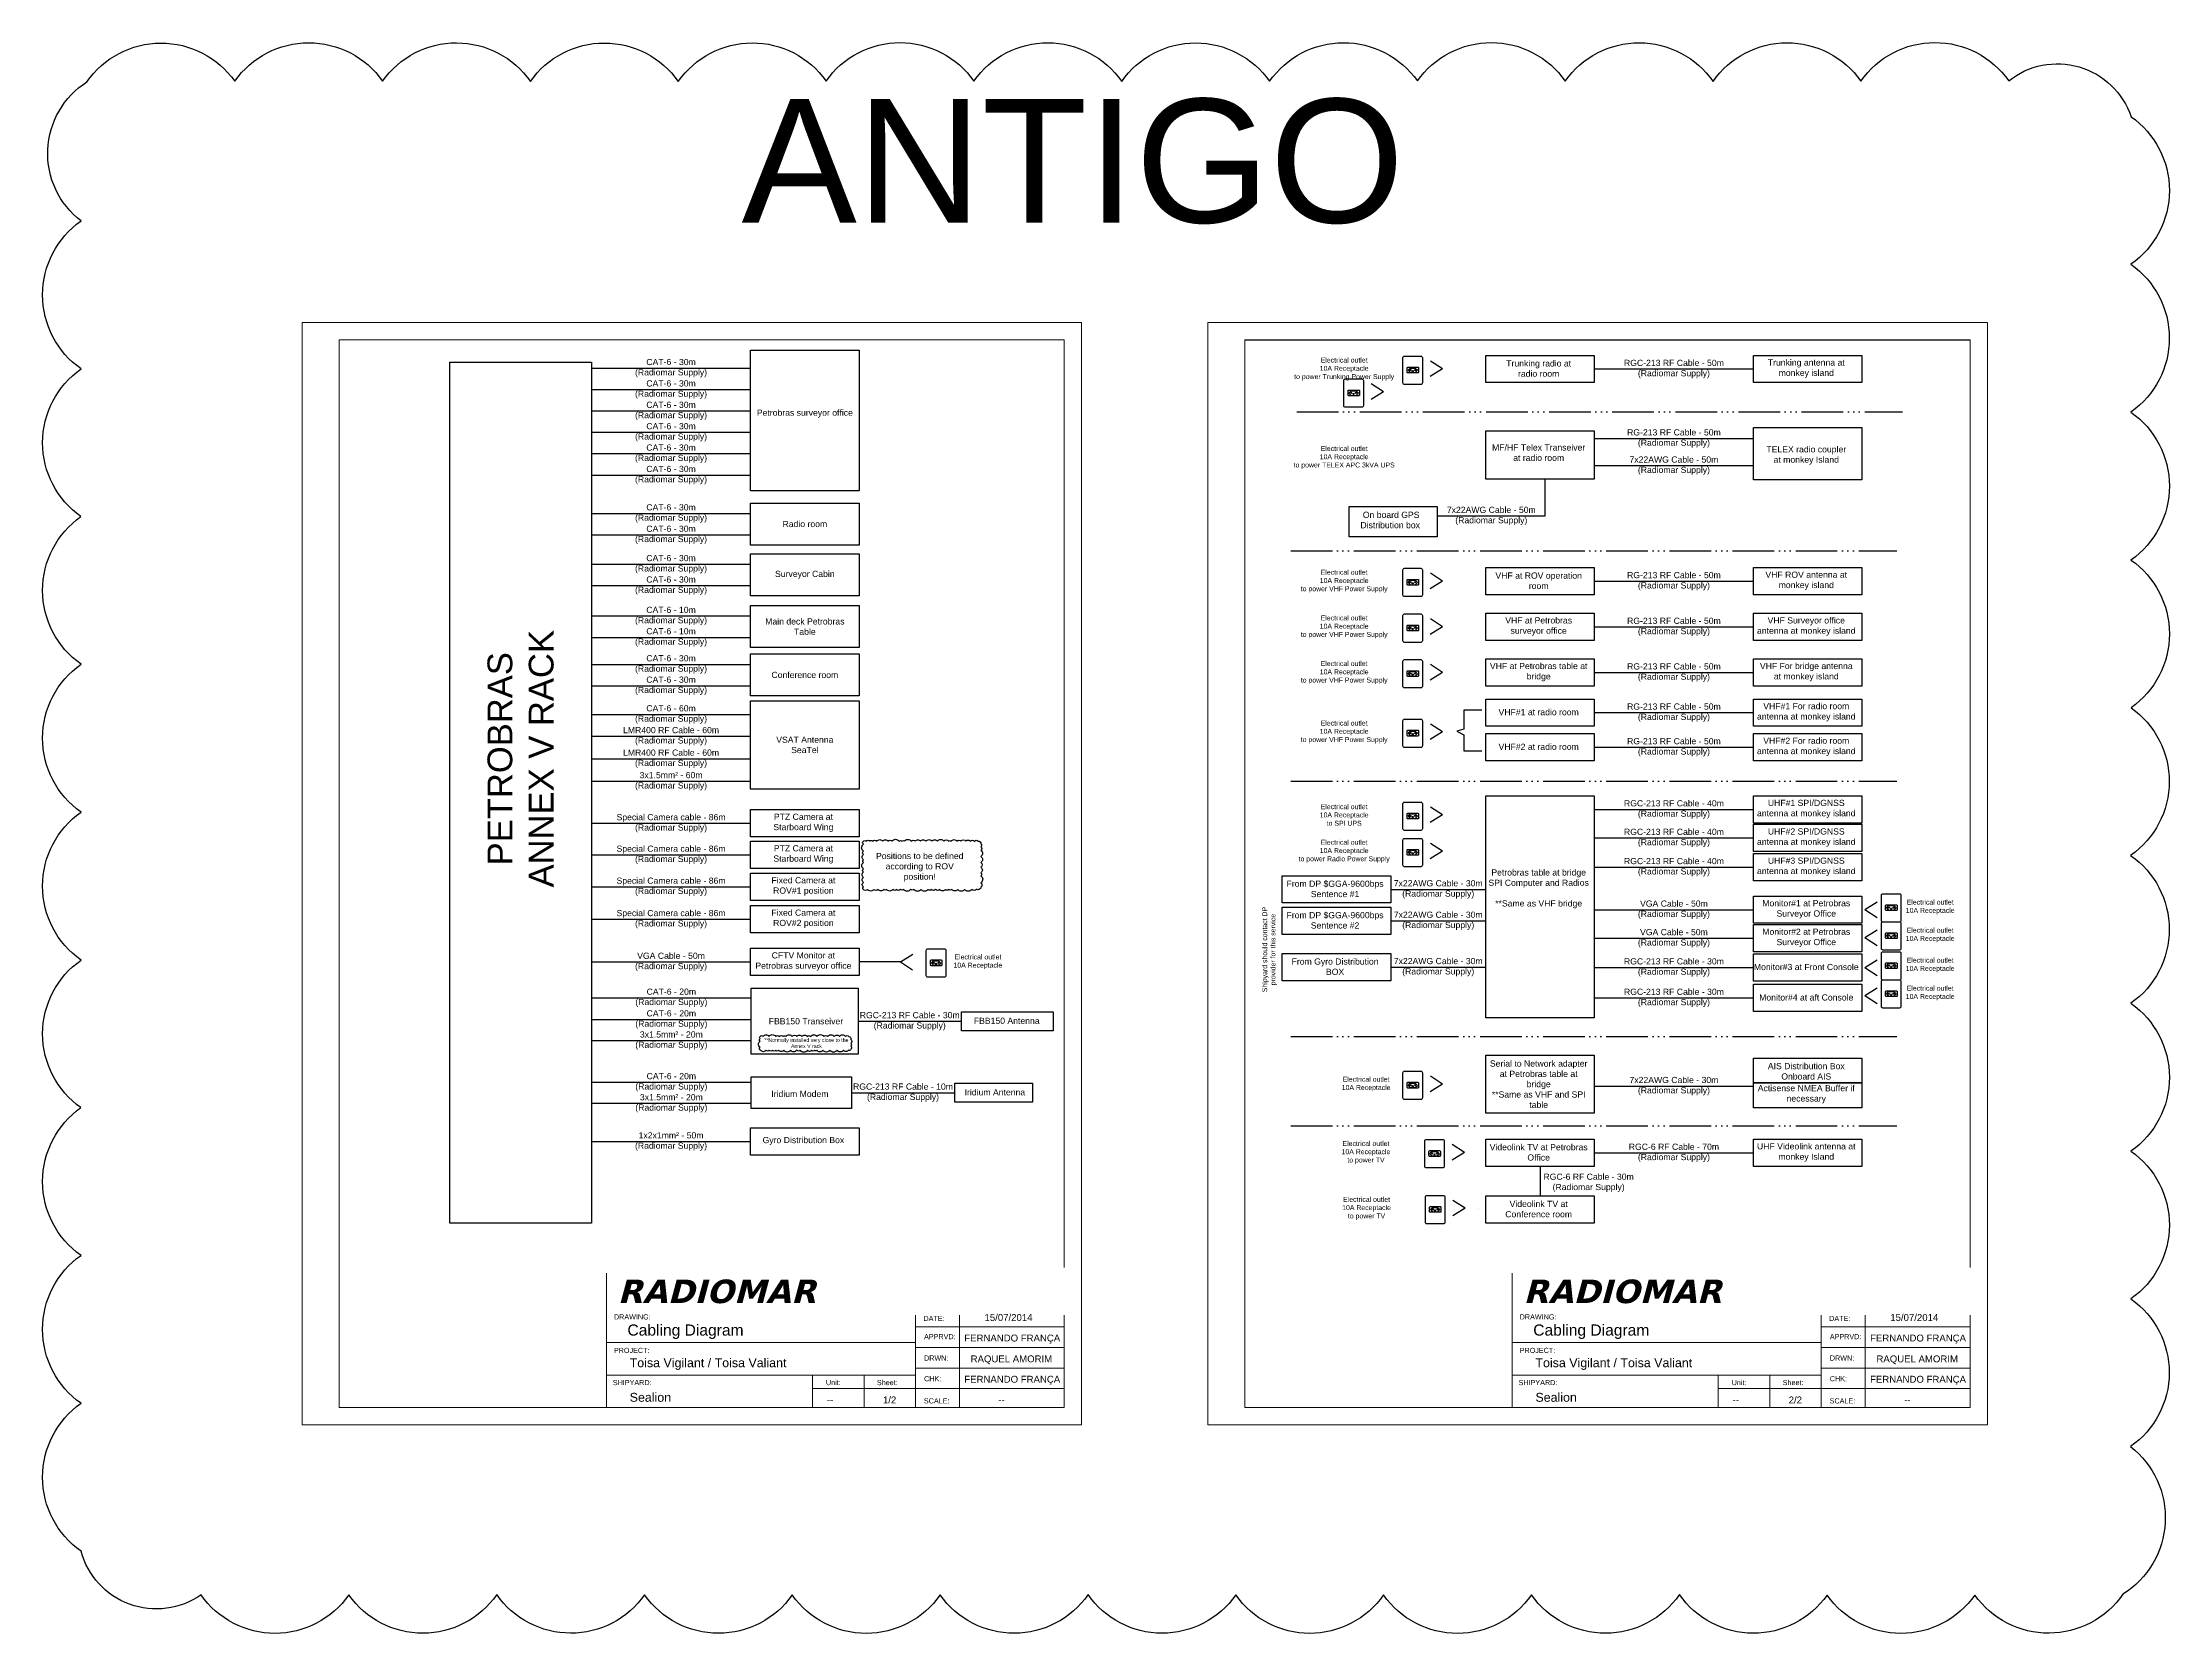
# Model space of a CAD drawing. Header units: millimetres. Extents: x -105 to 2387, y -84 to 559.
# Drawn here: x -105 to 755, y -84 to 559 of the extents above; entities that cross this region are included whole.
import ezdxf

# ---------------------------------------------------------------- set-up
doc = ezdxf.new("R2010")
doc.units = ezdxf.units.MM
doc.header["$LTSCALE"] = 0.7
doc.linetypes.add('ACAD_ISO06W100', pattern=[36, 24, -3, 0, -3, 0, -3, 0, -3])
for name, color, linetype in [('blocos', 4, 'Continuous'), ('CabosEstaleiro', 1, 'Continuous'), ('cabosRadiomar', 3, 'Continuous')]:
    doc.layers.add(name, color=color, linetype=linetype)
doc.styles.get("Standard").update_dxf_attribs({"font": 'arial.ttf'})

msp = doc.modelspace()

# ---------------------------------------------------------------- texts
at = {"lineweight": 9, "ltscale": 60}
for s, height, p in [('DATE:', 2.081, (251.09, 42.01)), ('DATE:', 2.081, (617.05, 42.01)), ('Cabling Diagram ', 4.5083, (131.5, 36.11)), ('APPRVD:', 2.081, (251.33, 34.66)), ('FERNANDO FRANÇA', 2.7744, (267.59, 33.74)), ('Cabling Diagram ', 4.5083, (497.47, 36.11)), ('APPRVD:', 2.081, (617.3, 34.66)), ('FERNANDO FRANÇA', 2.7744, (633.56, 33.74)), ('PROJECT:', 2.081, (126.03, 29.09)), ('Toisa Vigilant / Toisa Valiant', 3.5943, (132.39, 23.34)), ('DRWN:', 2.081, (251.33, 26.01)), ('RAQUEL AMORIM', 2.7744, (270.16, 25.32)), ('PROJECT:', 2.081, (491.99, 29.09)), ('Toisa Vigilant / Toisa Valiant', 3.5943, (498.35, 23.34)), ('DRWN:', 2.081, (617.3, 26.01)), ('RAQUEL AMORIM', 2.7744, (636.13, 25.32)), ('SHIPYARD:', 2.081, (125.58, 16.09)), ('Unit:', 2.081, (211.68, 16.09)), ('Sheet:', 2.081, (232.29, 16.09)), ('CHK:', 2.081, (251.33, 17.66)), ('FERNANDO FRANÇA', 2.7744, (267.59, 17.09)), ('SHIPYARD:', 2.081, (491.54, 16.09)), ('Unit:', 2.081, (577.64, 16.09)), ('Sheet:', 2.081, (598.26, 16.09)), ('CHK:', 2.081, (617.3, 17.66)), ('FERNANDO FRANÇA', 2.7744, (633.56, 17.09)), ('Sealion', 3.594, (132.39, 9.38)), ('--', 2.774, (212.07, 8.73)), ('1/2', 2.774, (234.71, 8.73)), ('SCALE:', 2.081, (251.27, 8.7)), ('--', 2.774, (281.33, 8.73)), ('Sealion', 3.594, (498.35, 9.38)), ('--', 2.774, (578.04, 8.73)), ('2/2', 2.774, (600.67, 8.73)), ('SCALE:', 2.081, (617.23, 8.7)), ('--', 2.774, (647.3, 8.73))]:
    msp.add_text(s, height=height, dxfattribs=at).set_placement(p)
at = {"layer": 'blocos'}
for s, width, heights, insert, char_height, attachment_point in [('Trunking radio at\\Pradio room', 40.8095, [0], (499.66, 426.91), 2.5, 5), ('Trunking antenna at monkey island', 40.8095, [0], (607.78, 426.91), 2.5, 5), ('Petrobras surveyor office', 36.6277, [0], (203.17, 408.73), 2.5, 5), ('MF/HF Telex Transeiver \\Pat radio room', 40.8095, [0], (499.66, 392.93), 2.5, 5), ('TELEX radio coupler\\Pat monkey Island', 40.8095, [0], (607.78, 391.83), 2.5, 5), ('Radio room', 36.6277, [0], (203.17, 364.09), 2.5, 5), ('Surveyor Cabin', 36.6277, [0], (203.17, 343.58), 2.5, 5), ('VHF at ROV operation room', 40.8095, [0], (499.66, 341.16), 2.5, 5), ('VHF ROV antenna at monkey island', 40.8095, [0], (607.78, 341.16), 2.5, 5), ('Main deck Petrobras Table', 36.6277, [0], (203.17, 322.64), 2.5, 5), ('VHF at Petrobras surveyor office', 40.8095, [0], (499.66, 322.7), 2.5, 5), ('VHF Surveyor office antenna at monkey island', 40.8095, [0], (607.78, 322.7), 2.5, 5), ('Conference room', 36.6277, [0], (203.17, 303.1), 2.5, 5), ('VHF at Petrobras table at bridge', 40.8095, [0], (499.66, 304.26), 2.5, 5), ('VHF For bridge antenna at monkey island', 40.8095, [0], (607.78, 304.26), 2.5, 5), ('VHF#1 at radio room', 40.8095, [0], (499.66, 288.05), 2.5, 5), ('VHF#1 For radio room antenna at monkey island', 40.8095, [0], (607.78, 288.05), 2.5, 5), ('VSAT Antenna \\PSeaTel', 36.6277, [0], (203.17, 274.83), 2.5, 5), ('VHF#2 at radio room', 40.8095, [0], (499.66, 274.06), 2.5, 5), ('VHF#2 For radio room antenna at monkey island', 40.8095, [0], (607.78, 274.06), 2.5, 5), ('UHF#1 SPI/DGNSS antenna at monkey island', 40.8095, [0], (607.78, 248.93), 2.5, 5), ('PTZ Camera at Starboard Wing', 36.6277, [0], (202.58, 243.33), 2.5, 5), ('UHF#2 SPI/DGNSS antenna at monkey island', 40.8095, [0], (607.78, 237.4), 2.5, 5), ('PTZ Camera at Starboard Wing', 36.6277, [0], (202.58, 230.6), 2.5, 5), ('Positions to be defined according to ROV position!', 36.6277, [0], (249.59, 225.4), 2.5, 5), ('Petrobras table at bridge\\PSPI Computer and Radios\\P\\P**Same as VHF bridge', 40.8095, [0], (499.66, 216.66), 2.5, 5), ('UHF#3 SPI/DGNSS antenna at monkey island', 40.8095, [0], (607.78, 225.59), 2.5, 5), ('Fixed Camera at ROV#1 position', 36.6277, [0], (202.58, 217.67), 2.5, 5), ('Fixed Camera at ROV#2 position', 36.6277, [0], (202.58, 204.59), 2.5, 5), ('Monitor#1 at Petrobras Surveyor Office', 40.8095, [0], (607.78, 208.4), 2.5, 5), ('Monitor#2 at Petrobras Surveyor Office', 40.8095, [0], (607.78, 196.87), 2.5, 5), ('CFTV Monitor at Petrobras surveyor office', 40.8095, [0], (202.58, 187.32), 2.5, 5), ('Monitor#3 at Front Console', 40.8095, [0], (607.78, 185.06), 2.5, 5), ('Monitor#4 at aft Console', 40.8095, [0], (607.78, 172.76), 2.5, 5), (' FBB150 Transeiver', 29.847, [0], (203.13, 163.14), 2.5, 5), (' FBB150 Antenna', 29.847, [3.45], (270.46, 164.58), 2.5, 1), ('**Normally installed very close to the Annex V rack', 36.6277, [0], (203.79, 154.32), 1.5, 5), ('Serial to Network adapter at Petrobras table at bridge\\P**Same as VHF and SPI table', 40.8095, [30.17], (499.66, 137.72), 2.5, 5), (' Iridium Modem', 27.5107, [0], (188.65, 135.04), 2.5, 1), ('Iridium Antenna', 29.847, [3.45], (267.73, 135.7), 2.5, 1), ('Videolink TV at Petrobras Office', 40.8095, [0], (499.66, 110.15), 2.5, 5), ('UHF Videolink antenna at monkey Island', 40.8095, [0], (607.78, 110.15), 2.5, 5), ('Videolink TV at Conference room', 40.8095, [0], (499.66, 87.23), 2.5, 5)]:
    msp.add_mtext_dynamic_manual_height_columns(s, width=width, gutter_width=12.5, heights=heights, dxfattribs=dict(at, insert=insert, char_height=char_height, attachment_point=attachment_point))
at = {"layer": 'blocos', "insert": (88.36, 269.24), "char_height": 10, "attachment_point": 5, "rotation": 90}
msp.add_mtext_dynamic_manual_height_columns('PETROBRAS \\PANNEX V RACK ', width=121.7778, gutter_width=12.5, heights=[0], dxfattribs=at)
at = {"layer": 'CabosEstaleiro'}
for s, width, insert, char_height, attachment_point in [('ANTIGO', 283.86, (177.6, 535.89), 50, 1), ('Electrical outlet \\P10A Receptacle\\Pto power Trunking Power Supply', 49.2005, (421.07, 426.72), 2, 5), ('Electrical outlet \\P10A Receptacle\\Pto power TELEX APC 3kVA UPS', 49.2005, (421.07, 390.99), 2, 5), (' On board GPS Distribution box', 28.5647, (427.64, 369.06), 2.5, 1), ('Electrical outlet \\P10A Receptacle\\Pto power VHF Power Supply', 49.2005, (421.07, 340.97), 2, 5), ('Electrical outlet \\P10A Receptacle\\Pto power VHF Power Supply', 49.2005, (421.07, 322.51), 2, 5), ('Electrical outlet \\P10A Receptacle\\Pto power VHF Power Supply', 49.2005, (421.07, 304.07), 2, 5), ('Electrical outlet \\P10A Receptacle\\Pto power VHF Power Supply', 49.2005, (421.07, 280.02), 2, 5), ('Electrical outlet \\P10A Receptacle\\Pto SPI UPS', 49.2005, (421.07, 246.51), 2, 5), ('Electrical outlet \\P10A Receptacle\\Pto power Radio Power Supply', 49.2005, (421.07, 231.84), 2, 5), ('From DP $GGA-9600bps\\PSentence #1', 40.8095, (417.4, 216.63), 2.5, 5), ('From DP $GGA-9600bps\\PSentence #2', 40.8095, (417.4, 203.93), 2.5, 5), ('Electrical outlet \\P10A Receptacle', 49.2005, (657.84, 209.32), 2, 5), ('Electrical outlet \\P10A Receptacle', 49.2005, (657.84, 197.99), 2, 5), ('Electrical outlet \\P10A Receptacle', 49.2005, (273.09, 187.19), 2, 5), ('From Gyro Distribution BOX', 40.8095, (417.4, 185.19), 2.5, 5), ('Electrical outlet \\P10A Receptacle', 49.2005, (657.84, 185.87), 2, 5), ('Electrical outlet \\P10A Receptacle', 49.2005, (657.84, 174.54), 2, 5), ('AIS Distribution Box\\POnboard AIS', 40.8095, (607.78, 142.92), 2.5, 5), ('Electrical outlet \\P10A Receptacle', 49.2005, (429.95, 137.75), 2, 5), ('Gyro Distribution Box', 40.8095, (202.58, 114.76), 2.5, 5), ('Electrical outlet \\P10A Receptacle\\Pto power TV', 49.2005, (429.88, 110.11), 2, 5), ('Electrical outlet \\P10A Receptacle\\Pto power TV', 49.2005, (430.12, 87.53), 2, 5)]:
    msp.add_mtext_dynamic_manual_height_columns(s, width=width, gutter_width=12.5, heights=[0], dxfattribs=dict(at, insert=insert, char_height=char_height, attachment_point=attachment_point))
at = {"layer": 'CabosEstaleiro', "insert": (390.94, 192.12), "char_height": 2, "attachment_point": 5, "rotation": 90}
msp.add_mtext_dynamic_manual_height_columns('Shipyard should contact DP\\Pprovider for this service', width=49.2005, gutter_width=12.5, heights=[0], dxfattribs=at)
at = {"layer": 'cabosRadiomar', "char_height": 2.5, "attachment_point": 5}
for s, width, insert in [('CAT-6 - 30m \\P(Radiomar Supply)', 36.6277, (149.11, 427.11)), ('RGC-213 RF Cable - 50m\\P(Radiomar Supply)', 49.2005, (554.31, 426.75)), ('CAT-6 - 30m \\P(Radiomar Supply)', 36.6277, (149.11, 418.47)), ('CAT-6 - 30m \\P(Radiomar Supply)', 36.6277, (149.11, 409.82)), ('CAT-6 - 30m \\P(Radiomar Supply)', 36.6277, (149.11, 401.18)), ('CAT-6 - 30m \\P(Radiomar Supply)', 36.6277, (149.11, 392.54)), ('RG-213 RF Cable - 50m\\P(Radiomar Supply)', 49.2005, (554.31, 398.68)), ('CAT-6 - 30m \\P(Radiomar Supply)', 36.6277, (149.11, 383.9)), ('7x22AWG Cable - 50m\\P(Radiomar Supply)', 49.2005, (554.31, 387.69)), ('CAT-6 - 30m \\P(Radiomar Supply)', 36.6277, (149.11, 368.38)), ('7x22AWG Cable - 50m\\P(Radiomar Supply)', 49.2005, (480.52, 367.36)), ('CAT-6 - 30m \\P(Radiomar Supply)', 36.6277, (149.11, 359.74)), ('CAT-6 - 30m \\P(Radiomar Supply)', 36.6277, (149.11, 347.87)), ('RG-213 RF Cable - 50m\\P(Radiomar Supply)', 49.2005, (554.31, 341)), ('CAT-6 - 30m \\P(Radiomar Supply)', 36.6277, (149.11, 339.23)), ('CAT-6 - 10m \\P(Radiomar Supply)', 36.6277, (149.11, 326.94)), ('CAT-6 - 10m \\P(Radiomar Supply)', 36.6277, (149.11, 318.3)), ('RG-213 RF Cable - 50m\\P(Radiomar Supply)', 49.2005, (554.31, 322.53)), ('CAT-6 - 30m \\P(Radiomar Supply)', 36.6277, (149.11, 307.39)), ('CAT-6 - 30m \\P(Radiomar Supply)', 36.6277, (149.11, 298.75)), ('RG-213 RF Cable - 50m\\P(Radiomar Supply)', 49.2005, (554.31, 304.1)), ('CAT-6 - 60m \\P(Radiomar Supply)', 36.6277, (149.11, 287.16)), ('RG-213 RF Cable - 50m\\P(Radiomar Supply)', 49.2005, (554.31, 287.88)), ('LMR400 RF Cable - 60m \\P(Radiomar Supply)', 50.4698, (149.11, 278.36)), ('RG-213 RF Cable - 50m\\P(Radiomar Supply)', 49.2005, (554.31, 273.89)), ('LMR400 RF Cable - 60m \\P(Radiomar Supply)', 50.4698, (149.11, 269.26)), ('3x1.5mm² - 60m \\P(Radiomar Supply)', 36.6277, (149.11, 260.17)), ('RGC-213 RF Cable - 40m\\P(Radiomar Supply)', 49.2005, (554.31, 248.77)), ('Special Camera cable - 86m\\P(Radiomar Supply)', 49.2005, (149.11, 243.17)), ('RGC-213 RF Cable - 40m\\P(Radiomar Supply)', 49.2005, (554.31, 237.24)), ('Special Camera cable - 86m\\P(Radiomar Supply)', 49.2005, (149.11, 230.44)), ('RGC-213 RF Cable - 40m\\P(Radiomar Supply)', 49.2005, (554.31, 225.43)), ('Special Camera cable - 86m\\P(Radiomar Supply)', 49.2005, (149.11, 217.51)), ('7x22AWG Cable - 30m\\P(Radiomar Supply)', 49.2005, (459.08, 216.46)), ('Special Camera cable - 86m\\P(Radiomar Supply)', 49.2005, (149.11, 204.42)), ('7x22AWG Cable - 30m\\P(Radiomar Supply)', 49.2005, (459.08, 203.76)), ('VGA Cable - 50m\\P(Radiomar Supply)', 49.2005, (554.31, 208.24)), ('VGA Cable - 50m\\P(Radiomar Supply)', 49.2005, (554.31, 196.71)), ('VGA Cable - 50m\\P(Radiomar Supply)', 49.2005, (149.11, 187.16)), ('7x22AWG Cable - 30m\\P(Radiomar Supply)', 49.2005, (459.08, 185.02)), ('RGC-213 RF Cable - 30m\\P(Radiomar Supply)', 49.2005, (554.31, 184.9)), ('CAT-6 - 20m \\P(Radiomar Supply)', 36.6277, (149.23, 172.65)), ('RGC-213 RF Cable - 30m\\P(Radiomar Supply)', 49.2005, (554.31, 172.6)), ('CAT-6 - 20m \\P(Radiomar Supply)', 36.6277, (149.23, 163.89)), ('RGC-213 RF Cable - 30m\\P(Radiomar Supply)', 49.2005, (245.55, 163.17)), ('3x1.5mm² - 20m\\P(Radiomar Supply)', 49.2005, (149.23, 155.37)), ('CAT-6 - 20m \\P(Radiomar Supply)', 36.6277, (149.23, 138.52)), ('RGC-213 RF Cable - 10m\\P(Radiomar Supply)', 49.2005, (242.82, 134.29)), ('7x22AWG Cable - 30m\\P(Radiomar Supply)', 49.2005, (554.31, 136.96)), ('3x1.5mm² - 20m\\P(Radiomar Supply)', 49.2005, (149.23, 130)), ('Actisense NMEA Buffer if necessary', 40.8095, (607.78, 133.64)), ('1x2x1mm² - 50m\\P(Radiomar Supply)', 49.2005, (149.11, 114.59)), ('RGC-6 RF Cable - 70m\\P(Radiomar Supply)', 49.2005, (554.31, 109.98)), ('RGC-6 RF Cable - 30m\\P(Radiomar Supply)', 49.2005, (519.84, 97.87))]:
    msp.add_mtext_dynamic_manual_height_columns(s, width=width, gutter_width=12.5, heights=[0], dxfattribs=dict(at, insert=insert))

# ---------------------------------------------------------------- linework, layer by layer
at = {"linetype": 'Continuous', "lineweight": 9}
for p, q in [((15, 7), (15, 438.5)), ((15, 438.5), (308, 438.5)), ((308, 438.5), (308, 7)), ((380.96, 7), (380.96, 438.5)), ((673.96, 438.5), (673.96, 7)), ((308, 7), (308, 16.54)), ((673.96, 7), (673.96, 16.54)), ((308, 7), (15, 7)), ((255.43, 7), (308, 7)), ((673.96, 7), (380.96, 7)), ((621.39, 7), (673.96, 7))]:
    msp.add_line(p, q, dxfattribs=at)
msp.add_line((380.96, 438.5), (673.96, 438.5))
at = {"linetype": 'ACAD_ISO06W100'}
for p, q in [((401.92, 409.42), (646.73, 409.42)), ((399.5, 353.21), (644.31, 353.21)), ((399.5, 260.14), (644.31, 260.14)), ((399.5, 157), (644.31, 157)), ((399.5, 120.88), (644.31, 120.88))]:
    msp.add_line(p, q, dxfattribs=at)
at = {"lineweight": 9, "ltscale": 60}
for p, q in [((308, 61.28), (123.03, 61.28)), ((673.96, 61.28), (488.99, 61.28)), ((308, 46.59), (123.03, 46.59)), ((247.88, 7), (247.88, 46.59)), ((265.68, 7), (265.68, 46.59)), ((673.96, 46.59), (488.99, 46.59)), ((613.84, 7), (613.84, 46.59)), ((631.64, 7), (631.64, 46.59)), ((308, 39.62), (247.88, 39.62)), ((673.96, 39.62), (613.84, 39.62)), ((308, 31.29), (247.88, 31.29)), ((673.96, 31.29), (613.84, 31.29)), ((227.07, 7), (227.07, 20.16)), ((308, 22.97), (247.88, 22.97)), ((593.03, 7), (593.03, 20.16)), ((673.96, 22.97), (613.84, 22.97)), ((308, 14.68), (227.07, 14.68)), ((673.96, 14.68), (593.03, 14.68))]:
    msp.add_line(p, q, dxfattribs=at)
at = {"lineweight": 9}
for p, q in [((123.03, 33.32), (247.88, 33.32)), ((123.03, 33.32), (123.03, 20.16)), ((488.99, 33.32), (613.84, 33.32)), ((488.99, 33.32), (488.99, 20.16)), ((123.03, 20.16), (247.88, 20.16)), ((123.03, 20.16), (123.03, 7)), ((206.26, 14.68), (206.26, 20.16)), ((206.26, 20.16), (206.26, 7)), ((488.99, 20.16), (613.84, 20.16)), ((488.99, 20.16), (488.99, 7)), ((572.22, 14.68), (572.22, 20.16)), ((572.22, 20.16), (572.22, 7)), ((227.07, 14.68), (206.26, 14.68)), ((593.03, 14.68), (572.22, 14.68))]:
    msp.add_line(p, q, dxfattribs=at)
at = {"linetype": 'Continuous', "lineweight": 9}
for points in [[(0, 445.5), (315, 445.5), (315, 0), (0, 0)], [(365.96, 445.5), (680.96, 445.5), (680.96, 0), (365.96, 0)]]:
    msp.add_lwpolyline(points, close=True, dxfattribs=at)
at = {"layer": 'blocos'}
for p, q in [((476.7, 288.82), (469.46, 288.82)), ((469.46, 288.82), (469.46, 281.26)), ((469.46, 281.26), (466.64, 280.38)), ((466.64, 280.38), (469.46, 278.93)), ((469.46, 278.93), (469.46, 272.41)), ((469.46, 272.41), (476.7, 272.41))]:
    msp.add_line(p, q, dxfattribs=at)
for points in [[(181.26, 434.4), (225.07, 434.4), (225.07, 377.55), (181.26, 377.55)], [(478.35, 432.25), (522.15, 432.25), (522.15, 421.25), (478.35, 421.25)], [(586.47, 432.25), (630.28, 432.25), (630.28, 421.25), (586.47, 421.25)], [(59.77, 429.46), (116.95, 429.46), (116.95, 81.54), (59.77, 81.54)], [(478.35, 401.78), (522.15, 401.78), (522.15, 382.28), (478.35, 382.28)], [(586.47, 403.15), (630.28, 403.15), (630.28, 382.02), (586.47, 382.02)], [(181.26, 372.58), (225.07, 372.58), (225.07, 355.59), (181.26, 355.59)], [(181.26, 352.07), (225.07, 352.07), (225.07, 335.08), (181.26, 335.08)], [(478.35, 346.5), (522.15, 346.5), (522.15, 335.5), (478.35, 335.5)], [(586.47, 346.5), (630.28, 346.5), (630.28, 335.5), (586.47, 335.5)], [(181.26, 331.14), (225.07, 331.14), (225.07, 314.15), (181.26, 314.15)], [(478.35, 328.03), (522.15, 328.03), (522.15, 317.03), (478.35, 317.03)], [(586.47, 328.03), (630.28, 328.03), (630.28, 317.03), (586.47, 317.03)], [(181.26, 311.59), (225.07, 311.59), (225.07, 294.61), (181.26, 294.61)], [(478.35, 309.6), (522.15, 309.6), (522.15, 298.6), (478.35, 298.6)], [(586.47, 309.6), (630.28, 309.6), (630.28, 298.6), (586.47, 298.6)], [(181.26, 292.66), (225.07, 292.66), (225.07, 257.01), (181.26, 257.01)], [(478.35, 293.38), (522.15, 293.38), (522.15, 282.38), (478.35, 282.38)], [(586.47, 293.38), (630.28, 293.38), (630.28, 282.38), (586.47, 282.38)], [(478.35, 279.39), (522.15, 279.39), (522.15, 268.39), (478.35, 268.39)], [(586.47, 279.39), (630.28, 279.39), (630.28, 268.39), (586.47, 268.39)], [(478.35, 254.27), (522.15, 254.27), (522.15, 164.58), (478.35, 164.58)], [(586.47, 254.27), (630.28, 254.27), (630.28, 243.27), (586.47, 243.27)], [(181.26, 248.67), (225.07, 248.67), (225.07, 237.67), (181.26, 237.67)], [(586.47, 242.74), (630.28, 242.74), (630.28, 231.74), (586.47, 231.74)], [(181.26, 235.94), (225.07, 235.94), (225.07, 224.94), (181.26, 224.94)], [(586.47, 230.93), (630.28, 230.93), (630.28, 219.93), (586.47, 219.93)], [(181.26, 223.01), (225.07, 223.01), (225.07, 212.01), (181.26, 212.01)], [(181.26, 209.92), (225.07, 209.92), (225.07, 198.92), (181.26, 198.92)], [(586.47, 213.74), (630.28, 213.74), (630.28, 202.74), (586.47, 202.74)], [(586.47, 202.21), (630.28, 202.21), (630.28, 191.21), (586.47, 191.21)], [(181.26, 192.66), (225.07, 192.66), (225.07, 181.66), (181.26, 181.66)], [(586.47, 190.4), (630.28, 190.4), (630.28, 179.4), (586.47, 179.4)], [(181.52, 176.5), (224.75, 176.5), (224.75, 149.79), (181.52, 149.79)], [(586.47, 178.1), (630.28, 178.1), (630.28, 167.1), (586.47, 167.1)], [(266.52, 166.99), (303.54, 166.99), (303.54, 159.3), (266.52, 159.3)], [(478.35, 149.5), (522.15, 149.5), (522.15, 126.07), (478.35, 126.07)], [(181.52, 140.65), (222.02, 140.65), (222.02, 127.88), (181.52, 127.88)], [(263.8, 138.11), (295.2, 138.11), (295.2, 130.42), (263.8, 130.42)], [(478.35, 115.48), (522.15, 115.48), (522.15, 104.48), (478.35, 104.48)], [(586.47, 115.48), (630.28, 115.48), (630.28, 104.48), (586.47, 104.48)], [(478.35, 92.56), (522.15, 92.56), (522.15, 81.56), (478.35, 81.56)]]:
    msp.add_lwpolyline(points, close=True, dxfattribs=at)
for points in [[(226.83, 235.92, -0.520567), (227.86, 235.92, -0.520567), (229.33, 235.92, -0.520567), (230.47, 235.92, -0.520567), (232.21, 235.92, -0.520567), (234.62, 235.92, -0.520567), (236.73, 235.92, -0.520567), (238.36, 235.92, -0.520567), (241.31, 235.92, -0.520567), (242.31, 235.92, -0.520567), (243.32, 235.92, -0.520567), (246.15, 235.92, -0.520567), (247.79, 235.92, -0.520567), (249.88, 235.92, -0.520567), (252.05, 235.92, -0.520567), (254.56, 235.92, -0.520567), (256.73, 235.92, -0.520567), (259.31, 235.92, -0.520567), (261.25, 235.92, -0.520567), (262.26, 235.92, -0.520567), (264.63, 235.92, -0.520567), (266.24, 235.92, -0.520567), (268.17, 235.92, -0.520567), (269.99, 235.92, -0.520567), (271.75, 235.92, -0.520567), (273.15, 235.92, -0.520567), (274.29, 234.83, -0.520567), (274.29, 233.69, -0.520567), (274.29, 232.2, -0.520567), (274.29, 229.74, -0.520567), (274.29, 227.29, -0.520567), (274.29, 225.41, -0.520567), (274.29, 223.14, -0.520567), (274.29, 221.97, -0.520567), (274.29, 219.08, -0.520567), (274.29, 217.38, -0.520567), (272.47, 216.44, -0.520567), (270.66, 216.44, -0.520567), (267.7, 216.44, -0.520567), (264.97, 216.44, -0.520567), (262.54, 216.44, -0.520567), (261.34, 216.44, -0.520567), (259.99, 216.44, -0.520567), (257.65, 216.44, -0.520567), (255.96, 216.44, -0.520567), (254.23, 216.44, -0.520567), (252.95, 216.44, -0.520567), (250.12, 216.44, -0.520567), (247.2, 216.44, -0.520567), (245.93, 216.44, -0.520567), (243.01, 216.44, -0.520567), (241.79, 216.44, -0.520567), (240.32, 216.44, -0.520567), (238.73, 216.44, -0.520567), (236.19, 216.44, -0.520567), (235.09, 216.44, -0.520567), (232.79, 216.44, -0.520567), (231.11, 216.44, -0.520567), (228.52, 216.44, -0.520567), (226.83, 216.44, -0.520567), (226.83, 217.47, -0.520567), (226.83, 219.27, -0.520567), (226.83, 221.28, -0.520567), (226.83, 223.43, -0.520567), (226.83, 224.74, -0.520567), (226.83, 227.3, -0.520567), (226.83, 228.4, -0.520567), (226.83, 230.55, -0.520567), (226.83, 231.9, -0.520567), (226.83, 234.66, -0.520567)], [(185.09, 157.03, -0.520567), (186.33, 157.03, -0.520567), (188.67, 157.03, -0.520567), (191.39, 157.03, -0.520567), (192.87, 157.03, -0.520567), (194.42, 157.03, -0.520567), (195.47, 157.03, -0.520567), (197.99, 157.03, -0.520567), (199.87, 157.03, -0.520567), (202.03, 157.03, -0.520567), (204.16, 157.03, -0.520567), (205.54, 157.03, -0.520567), (208, 157.03, -0.520567), (210.84, 157.03, -0.520567), (212.38, 157.03, -0.520567), (215.06, 157.03, -0.520567), (217.19, 157.03, -0.520567), (219.55, 157.03, -0.520567), (220.93, 157.03, -0.520567), (221.72, 155.82, -0.520567), (221.72, 154.13, -0.520567), (221.72, 153.04, -0.520567), (221.72, 151.81, -0.520567), (220.79, 151.42, -0.520567), (218.77, 151.42, -0.520567), (216.18, 151.42, -0.520567), (213.26, 151.42, -0.520567), (210.43, 151.42, -0.520567), (208.07, 151.42, -0.520567), (207.03, 151.42, -0.520567), (205.9, 151.42, -0.520567), (204.24, 151.42, -0.520567), (201.25, 151.42, -0.520567), (199.84, 151.42, -0.520567), (197.4, 151.42, -0.520567), (194.68, 151.42, -0.520567), (192.55, 151.42, -0.520567), (191.38, 151.42, -0.520567), (190.14, 151.42, -0.520567), (188.79, 151.42, -0.520567), (187.5, 151.42, -0.520567), (185.3, 151.42, -0.520567), (185.09, 152.63, -0.520567), (185.09, 155.06, -0.520567), (185.09, 156.15, -0.520567)]]:
    msp.add_lwpolyline(points, format="xyb", close=True, dxfattribs=at)
at = {"layer": 'CabosEstaleiro'}
for p, q in [((460.85, 426.75), (455.91, 429.93)), ((446.87, 426.23), (447.73, 427.14)), ((446.87, 426.23), (447.73, 425.31)), ((447.73, 427.14), (449.79, 427.14)), ((447.73, 425.31), (449.79, 425.31)), ((449.79, 427.14), (450.72, 426.23)), ((449.79, 425.31), (450.72, 426.23)), ((460.85, 426.75), (455.87, 423.66)), ((460.85, 426.75), (460.85, 426.75)), ((422.98, 416.99), (423.84, 417.9)), ((422.98, 416.99), (423.84, 416.07)), ((423.84, 417.9), (425.9, 417.9)), ((423.84, 416.07), (425.9, 416.07)), ((425.9, 417.9), (426.84, 416.99)), ((425.9, 416.07), (426.84, 416.99)), ((436.96, 417.51), (431.99, 414.42)), ((436.96, 417.51), (432.03, 420.69)), ((436.96, 417.51), (436.96, 417.51)), ((460.85, 341), (455.91, 344.18)), ((446.87, 340.48), (447.73, 341.39)), ((446.87, 340.48), (447.73, 339.56)), ((447.73, 341.39), (449.79, 341.39)), ((447.73, 339.56), (449.79, 339.56)), ((449.79, 341.39), (450.72, 340.48)), ((449.79, 339.56), (450.72, 340.48)), ((460.85, 341), (455.87, 337.92)), ((460.85, 341), (460.85, 341)), ((446.87, 322.01), (447.73, 322.93)), ((446.87, 322.01), (447.73, 321.1)), ((447.73, 322.93), (449.79, 322.93)), ((447.73, 321.1), (449.79, 321.1)), ((449.79, 322.93), (450.72, 322.01)), ((449.79, 321.1), (450.72, 322.01)), ((460.85, 322.53), (455.87, 319.45)), ((460.85, 322.53), (455.91, 325.72)), ((460.85, 322.53), (460.85, 322.53)), ((446.87, 303.58), (447.73, 304.49)), ((446.87, 303.58), (447.73, 302.66)), ((447.73, 304.49), (449.79, 304.49)), ((447.73, 302.66), (449.79, 302.66)), ((449.79, 304.49), (450.72, 303.58)), ((449.79, 302.66), (450.72, 303.58)), ((460.85, 304.1), (455.87, 301.01)), ((460.85, 304.1), (455.91, 307.28)), ((460.85, 304.1), (460.85, 304.1)), ((446.87, 279.52), (447.73, 280.44)), ((446.87, 279.52), (447.73, 278.61)), ((447.73, 280.44), (449.79, 280.44)), ((447.73, 278.61), (449.79, 278.61)), ((449.79, 280.44), (450.72, 279.52)), ((449.79, 278.61), (450.72, 279.52)), ((460.85, 280.05), (455.87, 276.96)), ((460.85, 280.05), (455.91, 283.23)), ((460.85, 280.05), (460.85, 280.05)), ((460.85, 246.53), (455.91, 249.72)), ((446.87, 246.01), (447.73, 246.93)), ((446.87, 246.01), (447.73, 245.1)), ((447.73, 246.93), (449.79, 246.93)), ((447.73, 245.1), (449.79, 245.1)), ((449.79, 246.93), (450.72, 246.01)), ((449.79, 245.1), (450.72, 246.01)), ((460.85, 246.53), (455.87, 243.45)), ((460.85, 246.53), (460.85, 246.53)), ((446.87, 231.34), (447.73, 232.26)), ((447.73, 232.26), (449.79, 232.26)), ((449.79, 232.26), (450.72, 231.34)), ((460.85, 231.87), (455.91, 235.05)), ((446.87, 231.34), (447.73, 230.43)), ((447.73, 230.43), (449.79, 230.43)), ((449.79, 230.43), (450.72, 231.34)), ((460.85, 231.87), (455.87, 228.78)), ((460.85, 231.87), (460.85, 231.87)), ((631.48, 208.32), (636.46, 211.4)), ((631.48, 208.32), (636.42, 205.13)), ((640.21, 208.98), (641.07, 209.9)), ((640.21, 208.98), (641.07, 208.07)), ((641.07, 209.9), (643.13, 209.9)), ((641.07, 208.07), (643.13, 208.07)), ((643.13, 209.9), (644.07, 208.98)), ((643.13, 208.07), (644.07, 208.98)), ((654.19, 209.5), (654.19, 209.5)), ((631.48, 196.99), (636.46, 200.07)), ((640.21, 197.65), (641.07, 198.56)), ((641.07, 198.56), (643.13, 198.56)), ((643.13, 198.56), (644.07, 197.65)), ((654.19, 198.17), (654.19, 198.17)), ((241.78, 187.16), (246.76, 190.24)), ((631.48, 196.99), (636.42, 193.8)), ((640.21, 197.65), (641.07, 196.74)), ((641.07, 196.74), (643.13, 196.74)), ((643.13, 196.74), (644.07, 197.65)), ((241.78, 187.16), (225.07, 187.16)), ((241.78, 187.16), (246.72, 183.97)), ((254.28, 186.69), (255.14, 187.6)), ((254.28, 186.69), (255.14, 185.78)), ((255.14, 187.6), (257.2, 187.6)), ((255.14, 185.78), (257.2, 185.78)), ((257.2, 187.6), (258.14, 186.69)), ((257.2, 185.78), (258.14, 186.69)), ((631.48, 184.87), (636.46, 187.95)), ((631.48, 184.87), (636.42, 181.68)), ((640.21, 185.53), (641.07, 186.45)), ((640.21, 185.53), (641.07, 184.62)), ((641.07, 186.45), (643.13, 186.45)), ((641.07, 184.62), (643.13, 184.62)), ((643.13, 186.45), (644.07, 185.53)), ((643.13, 184.62), (644.07, 185.53)), ((654.19, 186.06), (654.19, 186.06)), ((631.48, 173.54), (636.46, 176.62)), ((631.48, 173.54), (636.42, 170.35)), ((640.21, 174.2), (641.07, 175.11)), ((640.21, 174.2), (641.07, 173.29)), ((641.07, 175.11), (643.13, 175.11)), ((641.07, 173.29), (643.13, 173.29)), ((643.13, 175.11), (644.07, 174.2)), ((643.13, 173.29), (644.07, 174.2)), ((654.19, 174.72), (654.19, 174.72)), ((446.87, 137.25), (447.73, 138.16)), ((447.73, 138.16), (449.79, 138.16)), ((449.79, 138.16), (450.72, 137.25)), ((460.85, 137.77), (455.87, 134.69)), ((460.85, 137.77), (455.91, 140.96)), ((460.85, 137.77), (460.85, 137.77)), ((446.87, 137.25), (447.73, 136.34)), ((447.73, 136.34), (449.79, 136.34)), ((449.79, 136.34), (450.72, 137.25)), ((469.66, 110.14), (464.73, 113.33)), ((455.68, 109.62), (456.54, 110.53)), ((455.68, 109.62), (456.54, 108.71)), ((456.54, 110.53), (458.6, 110.53)), ((456.54, 108.71), (458.6, 108.71)), ((458.6, 110.53), (459.54, 109.62)), ((458.6, 108.71), (459.54, 109.62)), ((469.66, 110.14), (464.69, 107.06)), ((469.66, 110.14), (469.66, 110.14)), ((455.92, 87.03), (456.78, 87.95)), ((455.92, 87.03), (456.78, 86.12)), ((456.78, 87.95), (458.84, 87.95)), ((456.78, 86.12), (458.84, 86.12)), ((458.84, 87.95), (459.78, 87.03)), ((458.84, 86.12), (459.78, 87.03)), ((469.9, 87.56), (464.93, 84.47)), ((469.9, 87.56), (464.97, 90.74)), ((475.33, 87.65), (475.33, 87.65))]:
    msp.add_line(p, q, dxfattribs=at)
for points in [[(445.44, 431.95), (452.07, 431.95, -0.414214), (452.7, 431.33), (452.7, 421.13, -0.414214), (452.07, 420.5), (445.44, 420.5, -0.414214), (444.81, 421.13), (444.81, 431.33, -0.414214)], [(421.56, 422.72), (428.19, 422.72, -0.414214), (428.82, 422.09), (428.82, 411.89, -0.414214), (428.19, 411.26), (421.56, 411.26, -0.414214), (420.93, 411.89), (420.93, 422.09, -0.414214)], [(446.83, 427.47), (450.82, 427.47, -0.414214), (451.13, 427.15), (451.13, 425.45, -0.414214), (450.82, 425.14), (446.83, 425.14, -0.414214), (446.51, 425.45), (446.51, 427.15, -0.414214)], [(422.94, 418.23), (426.93, 418.23, -0.414214), (427.24, 417.91), (427.24, 416.21, -0.414214), (426.93, 415.9), (422.94, 415.9, -0.414214), (422.63, 416.21), (422.63, 417.91, -0.414214)], [(445.44, 346.21), (452.07, 346.21, -0.414214), (452.7, 345.58), (452.7, 335.38, -0.414214), (452.07, 334.75), (445.44, 334.75, -0.414214), (444.81, 335.38), (444.81, 345.58, -0.414214)], [(446.83, 341.72), (450.82, 341.72, -0.414214), (451.13, 341.4), (451.13, 339.7, -0.414214), (450.82, 339.39), (446.83, 339.39, -0.414214), (446.51, 339.7), (446.51, 341.4, -0.414214)], [(445.44, 327.74), (452.07, 327.74, -0.414214), (452.7, 327.11), (452.7, 316.91, -0.414214), (452.07, 316.28), (445.44, 316.28, -0.414214), (444.81, 316.91), (444.81, 327.11, -0.414214)], [(446.83, 323.25), (450.82, 323.25, -0.414214), (451.13, 322.94), (451.13, 321.24, -0.414214), (450.82, 320.92), (446.83, 320.92, -0.414214), (446.51, 321.24), (446.51, 322.94, -0.414214)], [(445.44, 309.3), (452.07, 309.3, -0.414214), (452.7, 308.68), (452.7, 298.48, -0.414214), (452.07, 297.85), (445.44, 297.85, -0.414214), (444.81, 298.48), (444.81, 308.68, -0.414214)], [(446.83, 304.82), (450.82, 304.82, -0.414214), (451.13, 304.5), (451.13, 302.8, -0.414214), (450.82, 302.49), (446.83, 302.49, -0.414214), (446.51, 302.8), (446.51, 304.5, -0.414214)], [(445.44, 285.25), (452.07, 285.25, -0.414214), (452.7, 284.62), (452.7, 274.42, -0.414214), (452.07, 273.79), (445.44, 273.79, -0.414214), (444.81, 274.42), (444.81, 284.62, -0.414214)], [(446.83, 280.77), (450.82, 280.77, -0.414214), (451.13, 280.45), (451.13, 278.75, -0.414214), (450.82, 278.43), (446.83, 278.43, -0.414214), (446.51, 278.75), (446.51, 280.45, -0.414214)], [(445.44, 251.74), (452.07, 251.74, -0.414214), (452.7, 251.11), (452.7, 240.91, -0.414214), (452.07, 240.28), (445.44, 240.28, -0.414214), (444.81, 240.91), (444.81, 251.11, -0.414214)], [(446.83, 247.25), (450.82, 247.25, -0.414214), (451.13, 246.94), (451.13, 245.24, -0.414214), (450.82, 244.92), (446.83, 244.92, -0.414214), (446.51, 245.24), (446.51, 246.94, -0.414214)], [(445.44, 237.07), (452.07, 237.07, -0.414214), (452.7, 236.44), (452.7, 226.25, -0.414214), (452.07, 225.62), (445.44, 225.62, -0.414214), (444.81, 226.25), (444.81, 236.44, -0.414214)], [(446.83, 232.59), (450.82, 232.59, -0.414214), (451.13, 232.27), (451.13, 230.57, -0.414214), (450.82, 230.25), (446.83, 230.25, -0.414214), (446.51, 230.57), (446.51, 232.27, -0.414214)], [(638.78, 214.71), (645.42, 214.71, -0.414214), (646.05, 214.08), (646.05, 203.88, -0.414214), (645.42, 203.25), (638.78, 203.25, -0.414214), (638.15, 203.88), (638.15, 214.08, -0.414214)], [(640.17, 210.22), (644.16, 210.22, -0.414214), (644.47, 209.91), (644.47, 208.21, -0.414214), (644.16, 207.89), (640.17, 207.89, -0.414214), (639.85, 208.21), (639.85, 209.91, -0.414214)], [(638.78, 203.38), (645.42, 203.38, -0.414214), (646.05, 202.75), (646.05, 192.55, -0.414214), (645.42, 191.92), (638.78, 191.92, -0.414214), (638.15, 192.55), (638.15, 202.75, -0.414214)], [(640.17, 198.89), (644.16, 198.89, -0.414214), (644.47, 198.58), (644.47, 196.88, -0.414214), (644.16, 196.56), (640.17, 196.56, -0.414214), (639.85, 196.88), (639.85, 198.58, -0.414214)], [(252.85, 192.42), (259.49, 192.42, -0.414214), (260.12, 191.79), (260.12, 181.59, -0.414214), (259.49, 180.96), (252.85, 180.96, -0.414214), (252.23, 181.59), (252.23, 191.79, -0.414214)], [(638.78, 191.26), (645.42, 191.26, -0.414214), (646.05, 190.63), (646.05, 180.43, -0.414214), (645.42, 179.8), (638.78, 179.8, -0.414214), (638.15, 180.43), (638.15, 190.63, -0.414214)], [(254.24, 187.93), (258.23, 187.93, -0.414214), (258.54, 187.62), (258.54, 185.91, -0.414214), (258.23, 185.6), (254.24, 185.6, -0.414214), (253.93, 185.91), (253.93, 187.62, -0.414214)], [(640.17, 186.78), (644.16, 186.78, -0.414214), (644.47, 186.46), (644.47, 184.76, -0.414214), (644.16, 184.44), (640.17, 184.44, -0.414214), (639.85, 184.76), (639.85, 186.46, -0.414214)], [(638.78, 179.93), (645.42, 179.93, -0.414214), (646.05, 179.3), (646.05, 169.1, -0.414214), (645.42, 168.47), (638.78, 168.47, -0.414214), (638.15, 169.1), (638.15, 179.3, -0.414214)], [(640.17, 175.44), (644.16, 175.44, -0.414214), (644.47, 175.13), (644.47, 173.43, -0.414214), (644.16, 173.11), (640.17, 173.11, -0.414214), (639.85, 173.43), (639.85, 175.13, -0.414214)], [(445.44, 142.98), (452.07, 142.98, -0.414214), (452.7, 142.35), (452.7, 132.15, -0.414214), (452.07, 131.52), (445.44, 131.52, -0.414214), (444.81, 132.15), (444.81, 142.35, -0.414214)], [(446.83, 138.49), (450.82, 138.49, -0.414214), (451.13, 138.18), (451.13, 136.48, -0.414214), (450.82, 136.16), (446.83, 136.16, -0.414214), (446.51, 136.48), (446.51, 138.18, -0.414214)], [(454.26, 115.35), (460.89, 115.35, -0.414214), (461.52, 114.72), (461.52, 104.52, -0.414214), (460.89, 103.89), (454.26, 103.89, -0.414214), (453.63, 104.52), (453.63, 114.72, -0.414214)], [(455.64, 110.86), (459.63, 110.86, -0.414214), (459.94, 110.55), (459.94, 108.84, -0.414214), (459.63, 108.53), (455.64, 108.53, -0.414214), (455.33, 108.84), (455.33, 110.55, -0.414214)], [(454.5, 92.76), (461.13, 92.76, -0.414214), (461.76, 92.13), (461.76, 81.93, -0.414214), (461.13, 81.3), (454.5, 81.3, -0.414214), (453.87, 81.93), (453.87, 92.13, -0.414214)], [(455.88, 88.28), (459.87, 88.28, -0.414214), (460.18, 87.96), (460.18, 86.26, -0.414214), (459.87, 85.94), (455.88, 85.94, -0.414214), (455.57, 86.26), (455.57, 87.96, -0.414214)]]:
    msp.add_lwpolyline(points, format="xyb", close=True, dxfattribs=at)
for points in [[(423.16, 371.2), (458.7, 371.2), (458.7, 358.94), (423.16, 358.94)], [(396.09, 221.96), (439.9, 221.96), (439.9, 210.96), (396.09, 210.96)], [(396.09, 209.26), (439.9, 209.26), (439.9, 198.26), (396.09, 198.26)], [(396.09, 190.52), (439.9, 190.52), (439.9, 179.52), (396.09, 179.52)], [(586.47, 148.26), (630.28, 148.26), (630.28, 138.24), (586.47, 138.24)], [(181.26, 120.09), (225.07, 120.09), (225.07, 109.09), (181.26, 109.09)]]:
    msp.add_lwpolyline(points, close=True, dxfattribs=at)
for centre in [(447.78, 426.33), (448.76, 425.9), (449.74, 426.33), (423.9, 417.09), (424.87, 416.66), (425.85, 417.09), (447.78, 340.58), (448.76, 340.15), (449.74, 340.58), (447.78, 322.11), (448.76, 321.68), (449.74, 322.11), (447.78, 303.68), (448.76, 303.25), (449.74, 303.68), (447.78, 279.63), (448.76, 279.19), (449.74, 279.63), (447.78, 246.11), (448.76, 245.68), (449.74, 246.11), (447.78, 231.45), (448.76, 231.02), (449.74, 231.45), (641.12, 209.08), (642.1, 208.65), (643.08, 209.08), (641.12, 197.75), (643.08, 197.75), (642.1, 197.32), (255.19, 186.79), (256.17, 186.36), (257.15, 186.79), (641.12, 185.63), (642.1, 185.2), (643.08, 185.63), (641.12, 174.3), (642.1, 173.87), (643.08, 174.3), (447.78, 137.35), (449.74, 137.35), (448.76, 136.92), (456.6, 109.72), (457.57, 109.29), (458.55, 109.72), (456.84, 87.14), (457.81, 86.7), (458.79, 87.14)]:
    msp.add_circle(centre, 0.241, dxfattribs=at)
at = {"layer": 'cabosRadiomar'}
for p, q in [((116.95, 427.11), (181.26, 427.11)), ((522.15, 426.75), (586.47, 426.75)), ((116.95, 418.47), (181.26, 418.47)), ((116.95, 409.82), (181.26, 409.82)), ((116.95, 401.18), (181.26, 401.18)), ((522.15, 398.68), (586.47, 398.68)), ((116.95, 392.54), (181.26, 392.54)), ((522.15, 387.69), (586.47, 387.69)), ((116.95, 383.9), (181.26, 383.9)), ((502.34, 367.36), (502.34, 382.28)), ((116.95, 368.38), (181.26, 368.38)), ((458.7, 367.36), (502.34, 367.36)), ((116.95, 359.74), (181.26, 359.74)), ((116.95, 347.87), (181.26, 347.87)), ((116.95, 339.23), (181.26, 339.23)), ((522.15, 341), (586.47, 341)), ((116.95, 326.94), (181.26, 326.94)), ((116.95, 318.3), (181.26, 318.3)), ((522.15, 322.53), (586.47, 322.53)), ((116.95, 307.39), (181.26, 307.39)), ((522.15, 304.1), (586.47, 304.1)), ((116.95, 298.75), (181.26, 298.75)), ((116.95, 287.16), (181.26, 287.16)), ((522.15, 287.88), (586.47, 287.88)), ((116.95, 278.36), (181.26, 278.36)), ((116.95, 269.26), (181.26, 269.26)), ((522.15, 273.89), (586.47, 273.89)), ((116.95, 260.17), (181.26, 260.17)), ((116.95, 243.17), (181.26, 243.17)), ((522.15, 248.77), (586.47, 248.77)), ((522.15, 237.24), (586.47, 237.24)), ((116.95, 230.44), (181.26, 230.44)), ((522.15, 225.43), (586.47, 225.43)), ((116.95, 217.51), (181.26, 217.51)), ((439.9, 216.46), (478.35, 216.46)), ((522.15, 208.24), (586.47, 208.24)), ((116.95, 204.42), (181.26, 204.42)), ((439.9, 203.76), (478.35, 203.76)), ((522.15, 196.71), (586.47, 196.71)), ((116.95, 187.16), (181.26, 187.16)), ((439.9, 185.02), (478.35, 185.02)), ((522.15, 184.9), (586.47, 184.9)), ((116.95, 172.65), (181.52, 172.65)), ((522.15, 172.6), (586.47, 172.6)), ((116.95, 163.89), (181.52, 163.89)), ((116.95, 155.37), (181.52, 155.37)), ((224.75, 163.14), (266.52, 163.14)), ((116.95, 138.52), (181.52, 138.52)), ((116.95, 130), (181.52, 130)), ((222.02, 134.26), (263.8, 134.26)), ((522.15, 136.96), (586.47, 136.96)), ((116.95, 114.59), (181.26, 114.59)), ((500.25, 104.48), (500.25, 92.56)), ((522.15, 109.98), (586.47, 109.98))]:
    msp.add_line(p, q, dxfattribs=at)
msp.add_lwpolyline([(586.47, 138.24), (630.28, 138.24), (630.28, 128.14), (586.47, 128.14)], close=True, dxfattribs=at)

msp.set_redraw_order([(e.dxf.handle, doc.entitydb.next_handle()) for e in msp.query("TEXT MTEXT ATTDEF DIMENSION ARC_DIMENSION")])  # texts and dimensions are drawn at this point

# ---------------------------------------------------------------- next in the draw order: texts
at = {"lineweight": 9, "char_height": 9.5143, "width": 184.9707, "attachment_point": 4, "bg_fill": 2}
for insert in [(122.96, 53.91), (488.92, 53.91)]:
    msp.add_mtext('{\\fVerdana|b1|i1|c0|p34; RADIOMAR}', dxfattribs=dict(at, insert=insert))

# ---------------------------------------------------------------- next in the draw order: linework, layer by layer
at = {"lineweight": 9, "ltscale": 60}
for p, q in [((123.03, 7), (123.03, 61.28)), ((488.99, 7), (488.99, 61.28))]:
    msp.add_line(p, q, dxfattribs=at)
at = {"layer": 'CabosEstaleiro'}
msp.add_lwpolyline([(-86.89, 542.8, -0.520567), (-27.15, 543.04, -0.520567), (32.56, 543.07, -0.520567), (92.28, 542.97, -0.520567), (152.03, 542.91, -0.520567), (211.75, 543.1, -0.520567), (271.47, 543.09, -0.520567), (331.19, 542.96, -0.520567), (390.94, 543.01, -0.520567), (450.66, 543.15, -0.520567), (510.38, 543.1, -0.520567), (570.1, 542.96, -0.520567), (629.85, 543.1, -0.520567), (689.56, 543.19, -0.520567), (739.01, 528.72, -0.520567), (738.91, 469.06, -0.520567), (738.92, 409.32, -0.520567), (738.98, 349.55, -0.520567), (738.99, 289.84, -0.520567), (738.84, 230.17, -0.520567), (738.92, 170.41, -0.520567), (738.96, 110.64, -0.520567), (738.95, 50.96, -0.520567), (738.81, -8.73, -0.520567), (735.7, -68.43, -0.520567), (675.89, -68.73, -0.520567), (616.19, -68.72, -0.520567), (556.52, -68.55, -0.520567), (496.75, -68.67, -0.520567), (436.98, -68.71, -0.520567), (377.31, -68.68, -0.520567), (317.61, -68.56, -0.520567), (257.84, -68.67, -0.520567), (198.09, -68.69, -0.520567), (138.42, -68.62, -0.520567), (78.69, -68.57, -0.520567), (18.93, -68.66, -0.520567), (-40.8, -68.67, -0.520567), (-89.27, -51, -0.520567), (-89.28, 8.75, -0.520567), (-89.27, 68.54, -0.520567), (-89.3, 128.24, -0.520567), (-89.24, 187.88, -0.520567), (-89.28, 247.66, -0.520567), (-89.25, 307.45, -0.520567), (-89.3, 367.11, -0.520567), (-89.23, 426.78, -0.520567), (-89.28, 486.57, -0.520567)], format="xyb", close=True, dxfattribs=at)

# ---------------------------------------------------------------- next in the draw order: texts
at = {"lineweight": 9, "ltscale": 60}
for s, height, p in [('DRAWING:', 2.081, (126.03, 42.63)), ('15/07/2014', 2.774, (275.76, 42.04)), ('DRAWING:', 2.081, (491.99, 42.63)), ('15/07/2014', 2.774, (641.72, 42.04))]:
    msp.add_text(s, height=height, dxfattribs=at).set_placement(p)

doc.saveas('drawing.dxf')
